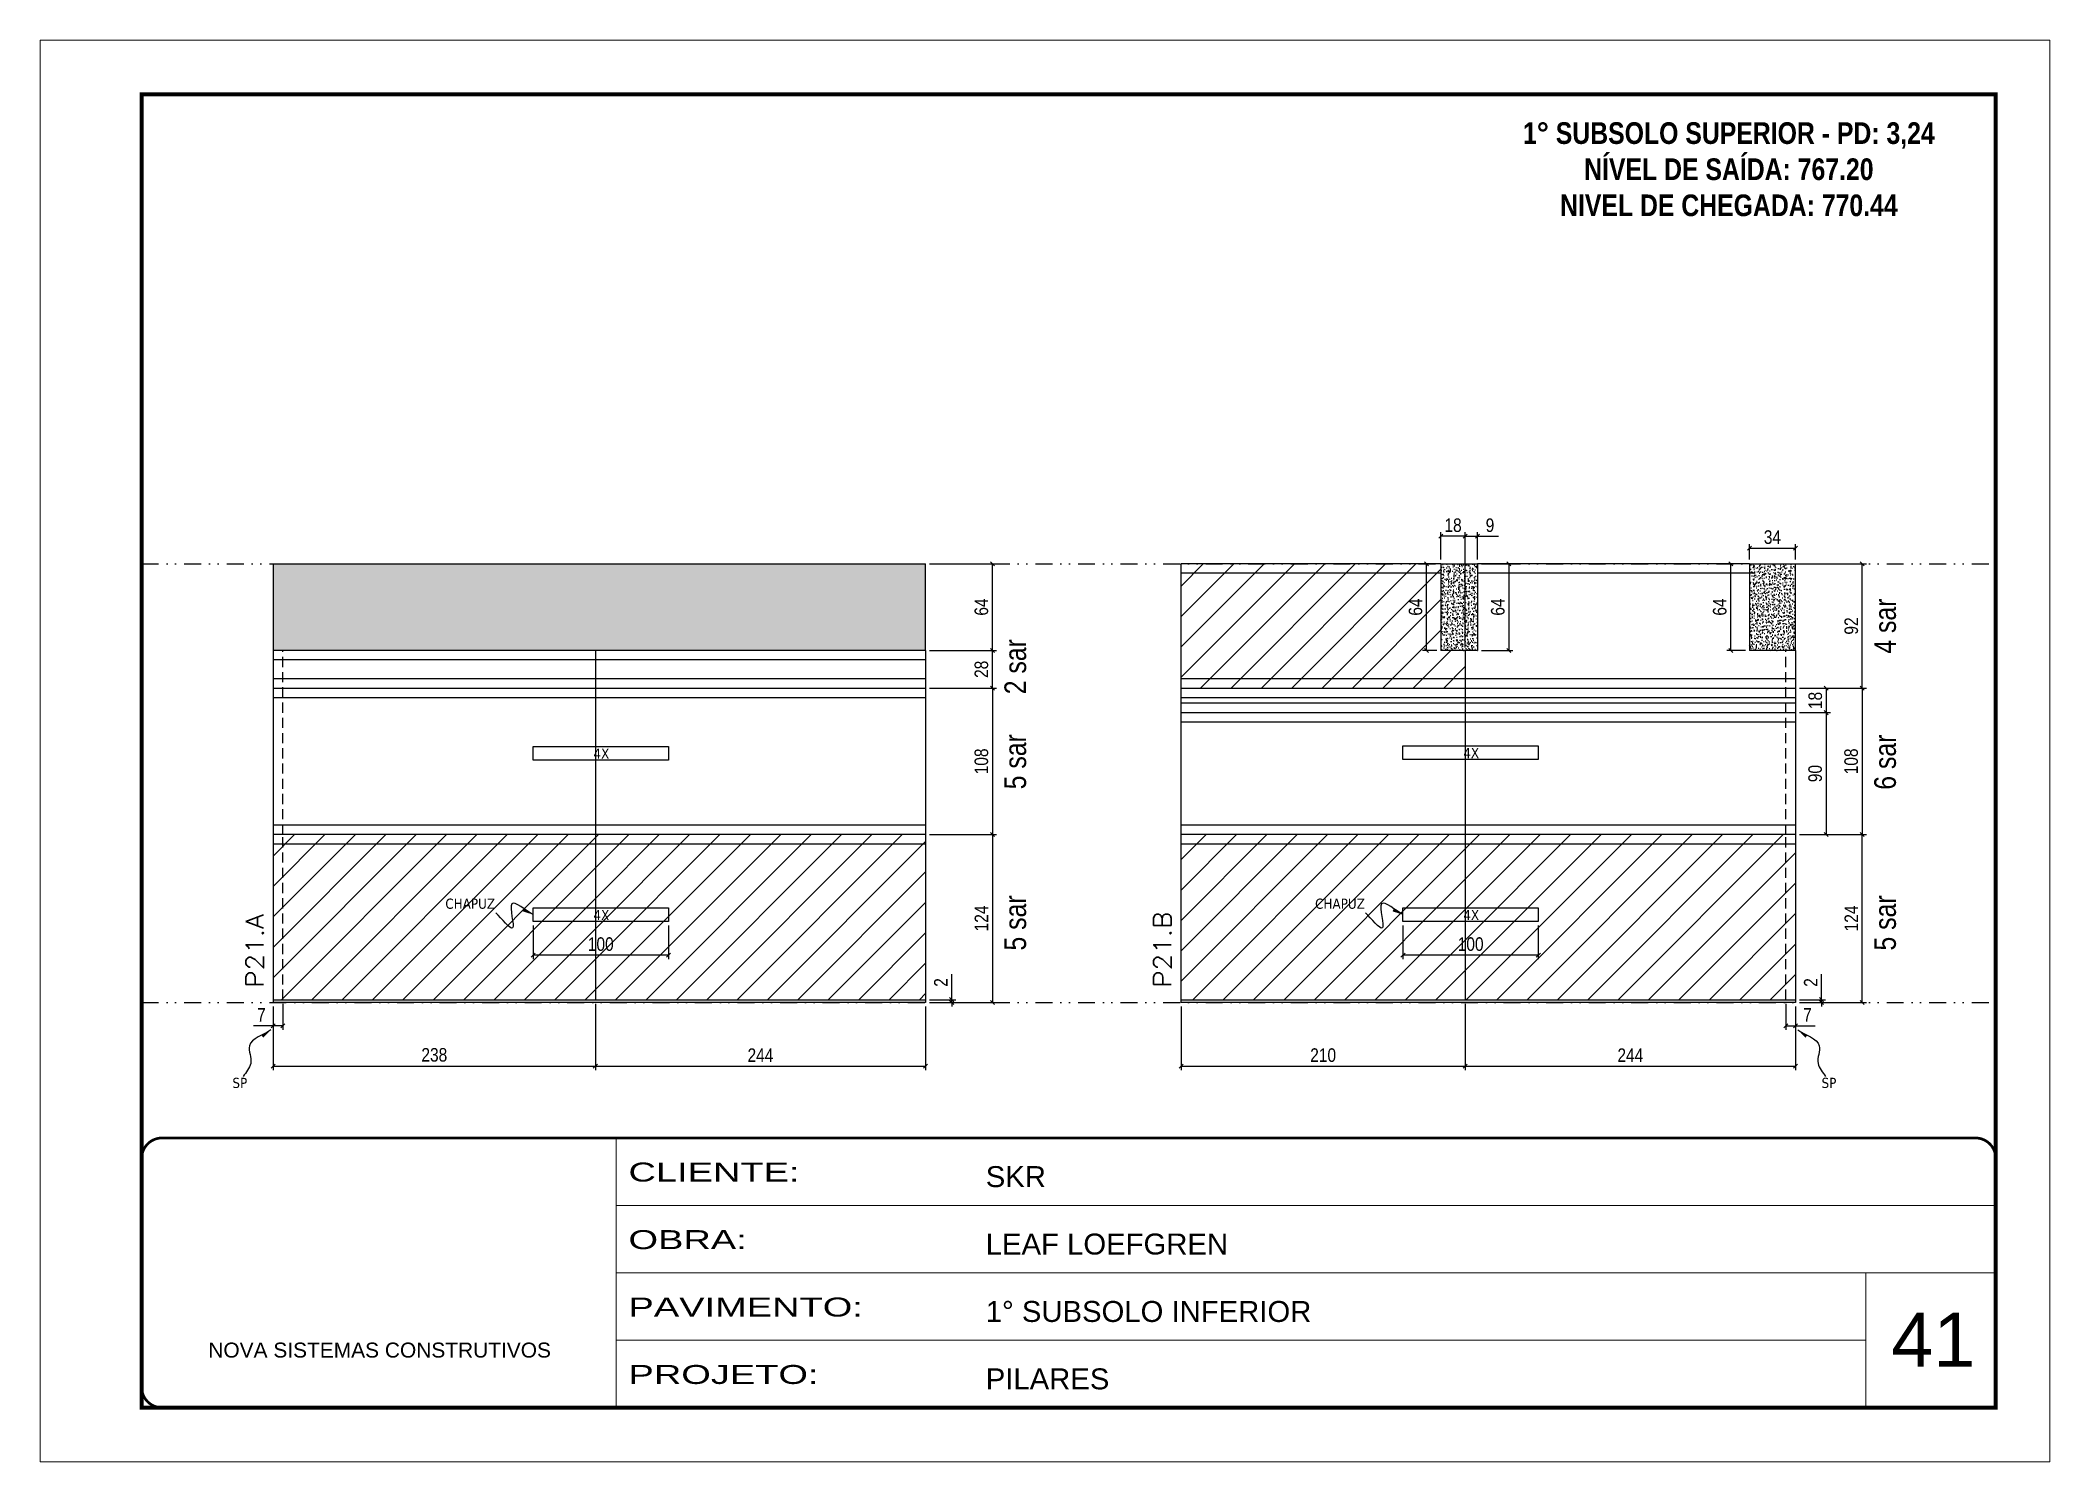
# Model space of a CAD drawing. Extents: x 14400 to 27878, y -21631 to 6985.
# Drawn here: x 14413 to 15898, y -5551 to -4501 of the extents above; entities that cross this region are included whole.
import ezdxf

# ---------------------------------------------------------------- set-up
doc = ezdxf.new("R2010")
doc.units = 0
for name, pattern in [('CONTINUO', [0]), ('DASHED', [0.75, 0.5, -0.25]), ('DIVIDE2', [0.625, 0.25, -0.125, 0, -0.125, 0, -0.125]), ('HIDDEN', [0.375, 0.25, -0.125])]:
    doc.linetypes.add(name, pattern=pattern)
for name, color, linetype, lineweight in [('CARIMBO', 255, 'Continuous', 9), ('Folhas', 255, 'Continuous', 9), ('Hachura', 251, 'Continuous', 9), ('SARRAFO DE PRESSAO', 251, 'DASHED', 9), ('Texto Seção', 7, 'Continuous', 15)]:
    doc.layers.add(name, color=color, linetype=linetype, lineweight=lineweight)
for name, color, linetype in [('COTA', 241, 'Continuous'), ('NOMENCLATURA', 7, 'Continuous'), ('Nível', 160, 'Continuous'), ('Painéis', 200, 'Continuous'), ('SARR_2.2x10', 60, 'Continuous'), ('SARR_2.2x7', 40, 'Continuous'), ('Sarrafo de Pressão', 42, 'HIDDEN'), ('texto', 7, 'Continuous')]:
    doc.layers.add(name, color=color, linetype=linetype)
doc.styles.add('ARIAL', font='arial.ttf')
doc.styles.add('ARIAL_NARROW', font='ARIALN.TTF', dxfattribs={"height": 0.2})
doc.styles.add('COTA TECNICA', font='techl___.ttf', dxfattribs={"height": 10})
doc.styles.add('COTA TECNICA-50', font='techl___.ttf', dxfattribs={"height": 10})
doc.styles.add('REGUA-120', font='ROMANS.shx', dxfattribs={"height": 15})
doc.styles.add('ROMANC', font='techb___.ttf', dxfattribs={"height": 2.5})
doc.styles.get("Standard").update_dxf_attribs({"font": 'arial.ttf'})
doc.styles.add('Tecnologia', font='')
doc.styles.get('Tecnologia').set_extended_font_data('Forgotten Futurist')
doc.dimstyles.new('COTA PAINEL-50', dxfattribs={"dimtxt": 10, "dimasz": 3, "dimexe": 3, "dimexo": 3, "dimgap": 3, "dimtad": 1, "dimdec": 1, "dimzin": 12, "dimdsep": 46, "dimtxsty": 'COTA TECNICA-50', "dimblk1": 'OBLIQUE', "dimblk2": 'OBLIQUE', "dimsah": 1, "dimcen": 0.9, "dimclrd": 4, "dimclre": 4, "dimclrt": 240, "dimadec": 1, "dimazin": 3, "dimtfac": 1, "dimtdec": 1, "dimtmove": 0, "dimatfit": 3, "dimfxl": 1, "dimtolj": 1, "dimtzin": 12, "dimarcsym": 0})
doc.dimstyles.new('PAINEL', dxfattribs={"dimtxt": 10, "dimasz": 3, "dimexe": 3, "dimexo": 3, "dimgap": 3, "dimtad": 1, "dimdec": 1, "dimzin": 12, "dimdsep": 46, "dimtxsty": 'COTA TECNICA', "dimblk1": 'OBLIQUE', "dimblk2": 'OBLIQUE', "dimsah": 1, "dimcen": 0.9, "dimclrd": 4, "dimclre": 4, "dimclrt": 240, "dimadec": 1, "dimazin": 3, "dimtfac": 1, "dimtdec": 1, "dimtmove": 0, "dimatfit": 3, "dimfxl": 1, "dimtolj": 1, "dimtzin": 12, "dimarcsym": 0})
doc.dimstyles.get("Standard").update_dxf_attribs({"dimtxt": 0.18, "dimasz": 0.18, "dimexe": 0.18, "dimexo": 0.0625, "dimgap": 0.09, "dimtad": 0, "dimtih": 1, "dimtoh": 1, "dimdec": 4, "dimzin": 0, "dimdsep": 46, "dimtxsty": 'Standard', "dimcen": 0.09, "dimadec": 0, "dimazin": 0, "dimtfac": 1, "dimtdec": 4, "dimtofl": 0, "dimtmove": 0, "dimatfit": 3, "dimfxl": 1, "dimtolj": 1, "dimtzin": 0, "dimarcsym": 0})

msp = doc.modelspace()

# ---------------------------------------------------------------- texts
at = {"layer": 'CARIMBO', "style": 'ARIAL'}
msp.add_text('41', height=40, dxfattribs=at).set_placement((15781.33, -5480.88))
at = {"layer": 'NOMENCLATURA', "style": 'ARIAL_NARROW'}
for s, p in [('4 sar', (15784.74, -4954.17)), ('2 sar', (15141.99, -4984.13)), ('5 sar', (15141.99, -5054.32)), ('6 sar', (15784.74, -5054.64)), ('5 sar', (15141.99, -5173.42)), ('5 sar', (15784.74, -5173.42))]:
    msp.add_text(s, height=16, rotation=90, dxfattribs=at).set_placement(p)
at = {"layer": 'NOMENCLATURA', "color": 2, "insert": (15661.31, -4534.96), "char_height": 16, "attachment_point": 2, "style": 'ROMANC'}
msp.add_mtext_dynamic_manual_height_columns('\\P1° SUBSOLO SUPERIOR - PD: 3,24\\PNÍVEL DE SAÍDA: 767.20\\PNIVEL DE CHEGADA: 770.44', width=432.3511, gutter_width=1, heights=[0], dxfattribs=at)
at = {"layer": 'texto', "color": 0, "char_height": 7.5, "attachment_point": 5}
for s, insert in [('{\\fTahoma|b0|i0|c0|p34;\\C4;4X}', (14828.14, -5027.99)), ('{\\fTahoma|b0|i0|c0|p34;\\C4;4X}', (15470.89, -5027.58)), ('{\\fTahoma|b0|i0|c0|p34;\\C4;CHAPUZ}', (14731.2, -5138.88)), ('{\\fTahoma|b0|i0|c0|p34;\\C4;CHAPUZ}', (15373.94, -5138.88)), ('{\\fTahoma|b0|i0|c0|p34;\\C4;4X}', (14828.14, -5147.19)), ('{\\fTahoma|b0|i0|c0|p34;\\C4;4X}', (15470.89, -5147.19)), ('{\\fTahoma|b0|i0|c0|p34;\\C4;SP}', (14560.97, -5271.23)), ('{\\fTahoma|b0|i0|c0|p34;\\C4;SP}', (15735.27, -5271.23))]:
    msp.add_mtext(s, dxfattribs=dict(at, insert=insert))
at = {"layer": 'Texto Seção', "style": 'REGUA-120', "width": 1.1}
for s, p in [('P21.A', (14578.5, -5200.98)), ('P21.B', (15249.24, -5200.98))]:
    msp.add_text(s, height=13, rotation=90, dxfattribs=at).set_placement(p)

# ---------------------------------------------------------------- blocks, each defined once
blk = doc.blocks.new('9999999999')
at = {"color": 30, "linetype": 'CONTINUO'}
for p, q in [((98564.6, 34230.2), (98564.6, 34429.4)), ((98564.6, 34379.6), (99584, 34379.6)), ((98564.6, 34329.8), (99488, 34329.8)), ((99584, 34329.8), (99488, 34329.8)), ((99488, 34329.8), (99488, 34230.2)), ((98564.6, 34280), (99488, 34280))]:
    blk.add_line(p, q, dxfattribs=at)
at = {"color": 30, "linetype": 'CONTINUO', "const_width": 2}
blk.add_lwpolyline([(99584, 34230.2), (99584, 34414.4, 0.414214), (99569, 34429.4), (98229, 34429.4, 0.414214), (98214, 34414.4), (98214, 34245.2, 0.414214), (98229, 34230.2), (99584, 34230.2)], format="xyb", dxfattribs=at)
at = {"layer": 'Folhas'}
blk.add_lwpolyline([(98139, 34190.2), (99624, 34190.2), (99624, 35240.2), (98139, 35240.2)], close=True, dxfattribs=at)
at = {"layer": 'Folhas', "color": 30, "const_width": 3}
blk.add_lwpolyline([(98214, 34230.2), (99584, 34230.2), (99584, 35200.2), (98214, 35200.2)], close=True, dxfattribs=at)
at = {"color": 7, "linetype": 'Continuous', "ltscale": 5, "style": 'ARIAL'}
for s, height, p in [('SKR', 15.48, (98837.7, 34393.1)), ('LEAF LOEFGREN', 15.483, (98837.7, 34343.3)), ('1° SUBSOLO INFERIOR', 15.483, (98837.7, 34293.5)), ('NOVA SISTEMAS CONSTRUTIVOS', 11.059, (98263.2, 34267.2)), ('PILARES', 15.48, (98837.7, 34243.7))]:
    blk.add_text(s, height=height, dxfattribs=at).set_placement(p)
at = {"layer": 'Folhas', "color": 7, "style": 'Tecnologia', "width": 1.5}
for s, p in [('CLIENTE:', (98573.7, 34397.2)), ('OBRA:', (98573.7, 34347.3)), ('PAVIMENTO:', (98573.7, 34297.5)), ('PROJETO:', (98573.7, 34247.7))]:
    blk.add_text(s, height=14, dxfattribs=at).set_placement(p)
blk = doc.blocks.new('_Oblique')
at = {"color": 0, "linetype": 'ByBlock', "lineweight": -2}
blk.add_line((-0.5, -0.5), (0.5, 0.5), dxfattribs=at)
blk = doc.blocks.new('*D1705')
at = {"layer": 'COTA', "color": 4, "lineweight": -2, "transparency": 16777216}
for p, q in [((14585.7, -5214.7), (14585.7, -5232)), ((14592.7, -5212.7), (14592.7, -5232)), ((14585.7, -5229), (14571, -5229)), ((14592.7, -5229), (14585.7, -5229))]:
    blk.add_line(p, q, dxfattribs=at)
at = {"layer": 'Defpoints', "color": 0, "transparency": 16777216}
for p in [(14585.7, -5211.7), (14592.7, -5209.7), (14585.7, -5229)]:
    blk.add_point(p, dxfattribs=at)
at = {"layer": 'COTA', "color": 4, "lineweight": -2, "transparency": 16777216, "xscale": 3, "yscale": 3, "zscale": 3, "rotation": 180}
blk.add_blockref('_Oblique', (14585.7, -5229), dxfattribs=at)
at = {"layer": 'COTA', "color": 4, "lineweight": -2, "transparency": 16777216, "xscale": 3, "yscale": 3, "zscale": 3}
blk.add_blockref('_Oblique', (14592.7, -5229), dxfattribs=at)
at = {"layer": 'COTA', "color": 240, "transparency": 16777216, "insert": (14576.9, -5220.9), "char_height": 10, "attachment_point": 5, "style": 'COTA TECNICA-50'}
blk.add_mtext('\\A1;7', dxfattribs=at)
blk = doc.blocks.new('*D1706')
at = {"layer": 'COTA', "color": 4, "lineweight": -2, "transparency": 16777216}
for p, q in [((15087, -5209.7), (15087, -5190.9)), ((15070.7, -5209.7), (15090, -5209.7)), ((15070.7, -5211.7), (15090, -5211.7)), ((15087, -5211.7), (15087, -5209.7)), ((15087, -5211.7), (15087, -5214.7))]:
    blk.add_line(p, q, dxfattribs=at)
at = {"layer": 'Defpoints', "color": 0, "transparency": 16777216}
for p in [(15067.7, -5209.7), (15067.7, -5211.7), (15087, -5211.7)]:
    blk.add_point(p, dxfattribs=at)
at = {"layer": 'COTA', "color": 4, "lineweight": -2, "transparency": 16777216, "xscale": 3, "yscale": 3, "zscale": 3}
for p, rotation in [((15087, -5209.7), 270), ((15087, -5211.7), 90)]:
    blk.add_blockref('_Oblique', p, dxfattribs=dict(at, rotation=rotation))
at = {"layer": 'COTA', "color": 240, "transparency": 16777216, "insert": (15079, -5197), "char_height": 10, "attachment_point": 5, "rotation": 90, "style": 'COTA TECNICA-50'}
blk.add_mtext('\\A1;2', dxfattribs=at)
blk = doc.blocks.new('*D1722')
at = {"layer": 'COTA', "color": 4, "linetype": 'ByBlock', "lineweight": -2, "transparency": 16777216}
for p, q in [((14777.7, -5154.9), (14777.7, -5179.8)), ((14877.7, -5154.9), (14877.7, -5179.8)), ((14877.7, -5176.8), (14777.7, -5176.8))]:
    blk.add_line(p, q, dxfattribs=at)
at = {"layer": 'Defpoints', "color": 0, "linetype": 'ByBlock', "transparency": 16777216}
for p in [(14777.7, -5151.9), (14877.7, -5151.9), (14777.7, -5176.8)]:
    blk.add_point(p, dxfattribs=at)
at = {"layer": 'COTA', "color": 4, "linetype": 'ByBlock', "lineweight": -2, "transparency": 16777216, "xscale": 3, "yscale": 3, "zscale": 3, "rotation": 180}
blk.add_blockref('_Oblique', (14777.7, -5176.8), dxfattribs=at)
at = {"layer": 'COTA', "color": 4, "linetype": 'ByBlock', "lineweight": -2, "transparency": 16777216, "xscale": 3, "yscale": 3, "zscale": 3}
blk.add_blockref('_Oblique', (14877.7, -5176.8), dxfattribs=at)
at = {"layer": 'COTA', "color": 240, "linetype": 'ByBlock', "transparency": 16777216, "insert": (14827.7, -5168.7), "char_height": 10, "attachment_point": 5, "style": 'COTA TECNICA'}
blk.add_mtext('\\A1;100', dxfattribs=at)
blk = doc.blocks.new('*D1723')
at = {"layer": 'COTA', "color": 4, "lineweight": -2, "transparency": 16777216}
for p, q in [((14585.7, -5214.7), (14585.7, -5261.8)), ((14823.7, -5212.7), (14823.7, -5261.8)), ((14585.7, -5258.8), (14823.7, -5258.8))]:
    blk.add_line(p, q, dxfattribs=at)
at = {"layer": 'Defpoints', "color": 0, "transparency": 16777216}
for p in [(14585.7, -5211.7), (14823.7, -5209.7), (14823.7, -5258.8)]:
    blk.add_point(p, dxfattribs=at)
at = {"layer": 'COTA', "color": 4, "lineweight": -2, "transparency": 16777216, "xscale": 3, "yscale": 3, "zscale": 3, "rotation": 180}
blk.add_blockref('_Oblique', (14585.7, -5258.8), dxfattribs=at)
at = {"layer": 'COTA', "color": 4, "lineweight": -2, "transparency": 16777216, "xscale": 3, "yscale": 3, "zscale": 3}
blk.add_blockref('_Oblique', (14823.7, -5258.8), dxfattribs=at)
at = {"layer": 'COTA', "color": 240, "transparency": 16777216, "insert": (14704.7, -5250.5), "char_height": 10, "attachment_point": 5, "style": 'COTA TECNICA'}
blk.add_mtext('\\A1;238', dxfattribs=at)
blk = doc.blocks.new('*D1724')
at = {"layer": 'COTA', "color": 4, "lineweight": -2, "transparency": 16777216}
for p, q in [((14823.7, -5212.7), (14823.7, -5261.8)), ((15067.7, -5214.7), (15067.7, -5261.8)), ((14823.7, -5258.8), (15067.7, -5258.8))]:
    blk.add_line(p, q, dxfattribs=at)
at = {"layer": 'Defpoints', "color": 0, "transparency": 16777216}
for p in [(14823.7, -5209.7), (15067.7, -5211.7), (15067.7, -5258.8)]:
    blk.add_point(p, dxfattribs=at)
at = {"layer": 'COTA', "color": 4, "lineweight": -2, "transparency": 16777216, "xscale": 3, "yscale": 3, "zscale": 3, "rotation": 180}
blk.add_blockref('_Oblique', (14823.7, -5258.8), dxfattribs=at)
at = {"layer": 'COTA', "color": 4, "lineweight": -2, "transparency": 16777216, "xscale": 3, "yscale": 3, "zscale": 3}
blk.add_blockref('_Oblique', (15067.7, -5258.8), dxfattribs=at)
at = {"layer": 'COTA', "color": 240, "transparency": 16777216, "insert": (14945.7, -5250.7), "char_height": 10, "attachment_point": 5, "style": 'COTA TECNICA'}
blk.add_mtext('\\A1;244', dxfattribs=at)
blk = doc.blocks.new('*D1707')
at = {"layer": 'COTA', "color": 4, "lineweight": -2, "transparency": 16777216}
for p, q in [((15703.5, -5212.7), (15703.5, -5232)), ((15710.5, -5214.7), (15710.5, -5232)), ((15703.5, -5229), (15710.5, -5229)), ((15710.5, -5229), (15725.2, -5229))]:
    blk.add_line(p, q, dxfattribs=at)
at = {"layer": 'Defpoints', "color": 0, "transparency": 16777216}
for p in [(15703.5, -5209.7), (15710.5, -5211.7), (15710.5, -5229)]:
    blk.add_point(p, dxfattribs=at)
at = {"layer": 'COTA', "color": 4, "lineweight": -2, "transparency": 16777216, "xscale": 3, "yscale": 3, "zscale": 3, "rotation": 180}
blk.add_blockref('_Oblique', (15703.5, -5229), dxfattribs=at)
at = {"layer": 'COTA', "color": 4, "lineweight": -2, "transparency": 16777216, "xscale": 3, "yscale": 3, "zscale": 3}
blk.add_blockref('_Oblique', (15710.5, -5229), dxfattribs=at)
at = {"layer": 'COTA', "color": 240, "transparency": 16777216, "insert": (15719.4, -5220.9), "char_height": 10, "attachment_point": 5, "style": 'COTA TECNICA-50'}
blk.add_mtext('\\A1;7', dxfattribs=at)
blk = doc.blocks.new('*D1708')
at = {"layer": 'COTA', "color": 4, "lineweight": -2, "transparency": 16777216}
for p, q in [((15729.8, -5209.7), (15729.8, -5190.9)), ((15713.5, -5209.7), (15732.8, -5209.7)), ((15713.5, -5211.7), (15732.8, -5211.7)), ((15729.8, -5211.7), (15729.8, -5209.7)), ((15729.8, -5211.7), (15729.8, -5214.7))]:
    blk.add_line(p, q, dxfattribs=at)
at = {"layer": 'Defpoints', "color": 0, "transparency": 16777216}
for p in [(15710.5, -5209.7), (15710.5, -5211.7), (15729.8, -5211.7)]:
    blk.add_point(p, dxfattribs=at)
at = {"layer": 'COTA', "color": 4, "lineweight": -2, "transparency": 16777216, "xscale": 3, "yscale": 3, "zscale": 3}
for p, rotation in [((15729.8, -5209.7), 270), ((15729.8, -5211.7), 90)]:
    blk.add_blockref('_Oblique', p, dxfattribs=dict(at, rotation=rotation))
at = {"layer": 'COTA', "color": 240, "transparency": 16777216, "insert": (15721.8, -5197), "char_height": 10, "attachment_point": 5, "rotation": 90, "style": 'COTA TECNICA-50'}
blk.add_mtext('\\A1;2', dxfattribs=at)
blk = doc.blocks.new('*D1725')
at = {"layer": 'COTA', "color": 4, "linetype": 'ByBlock', "lineweight": -2, "transparency": 16777216}
for p, q in [((15420.5, -5154.9), (15420.5, -5179.8)), ((15520.5, -5154.9), (15520.5, -5179.8)), ((15520.5, -5176.8), (15420.5, -5176.8))]:
    blk.add_line(p, q, dxfattribs=at)
at = {"layer": 'Defpoints', "color": 0, "linetype": 'ByBlock', "transparency": 16777216}
for p in [(15420.5, -5151.9), (15520.5, -5151.9), (15420.5, -5176.8)]:
    blk.add_point(p, dxfattribs=at)
at = {"layer": 'COTA', "color": 4, "linetype": 'ByBlock', "lineweight": -2, "transparency": 16777216, "xscale": 3, "yscale": 3, "zscale": 3, "rotation": 180}
blk.add_blockref('_Oblique', (15420.5, -5176.8), dxfattribs=at)
at = {"layer": 'COTA', "color": 4, "linetype": 'ByBlock', "lineweight": -2, "transparency": 16777216, "xscale": 3, "yscale": 3, "zscale": 3}
blk.add_blockref('_Oblique', (15520.5, -5176.8), dxfattribs=at)
at = {"layer": 'COTA', "color": 240, "linetype": 'ByBlock', "transparency": 16777216, "insert": (15470.5, -5168.7), "char_height": 10, "attachment_point": 5, "style": 'COTA TECNICA'}
blk.add_mtext('\\A1;100', dxfattribs=at)
blk = doc.blocks.new('*D1726')
at = {"layer": 'COTA', "color": 4, "lineweight": -2, "transparency": 16777216}
for p, q in [((15256.5, -5214.7), (15256.5, -5261.8)), ((15466.5, -5212.7), (15466.5, -5261.8)), ((15256.5, -5258.8), (15466.5, -5258.8))]:
    blk.add_line(p, q, dxfattribs=at)
at = {"layer": 'Defpoints', "color": 0, "transparency": 16777216}
for p in [(15256.5, -5211.7), (15466.5, -5209.7), (15466.5, -5258.8)]:
    blk.add_point(p, dxfattribs=at)
at = {"layer": 'COTA', "color": 4, "lineweight": -2, "transparency": 16777216, "xscale": 3, "yscale": 3, "zscale": 3, "rotation": 180}
blk.add_blockref('_Oblique', (15256.5, -5258.8), dxfattribs=at)
at = {"layer": 'COTA', "color": 4, "lineweight": -2, "transparency": 16777216, "xscale": 3, "yscale": 3, "zscale": 3}
blk.add_blockref('_Oblique', (15466.5, -5258.8), dxfattribs=at)
at = {"layer": 'COTA', "color": 240, "transparency": 16777216, "insert": (15361.5, -5250.7), "char_height": 10, "attachment_point": 5, "style": 'COTA TECNICA'}
blk.add_mtext('\\A1;210', dxfattribs=at)
blk = doc.blocks.new('*D1727')
at = {"layer": 'COTA', "color": 4, "lineweight": -2, "transparency": 16777216}
for p, q in [((15466.5, -5212.7), (15466.5, -5261.8)), ((15710.5, -5214.7), (15710.5, -5261.8)), ((15466.5, -5258.8), (15710.5, -5258.8))]:
    blk.add_line(p, q, dxfattribs=at)
at = {"layer": 'Defpoints', "color": 0, "transparency": 16777216}
for p in [(15466.5, -5209.7), (15710.5, -5211.7), (15710.5, -5258.8)]:
    blk.add_point(p, dxfattribs=at)
at = {"layer": 'COTA', "color": 4, "lineweight": -2, "transparency": 16777216, "xscale": 3, "yscale": 3, "zscale": 3, "rotation": 180}
blk.add_blockref('_Oblique', (15466.5, -5258.8), dxfattribs=at)
at = {"layer": 'COTA', "color": 4, "lineweight": -2, "transparency": 16777216, "xscale": 3, "yscale": 3, "zscale": 3}
blk.add_blockref('_Oblique', (15710.5, -5258.8), dxfattribs=at)
at = {"layer": 'COTA', "color": 240, "transparency": 16777216, "insert": (15588.5, -5250.7), "char_height": 10, "attachment_point": 5, "style": 'COTA TECNICA'}
blk.add_mtext('\\A1;244', dxfattribs=at)
blk = doc.blocks.new('*D1738')
at = {"layer": 'COTA', "color": 4, "lineweight": -2, "transparency": 16777216}
for p, q in [((15713.5, -5087.7), (15762.9, -5087.7)), ((15759.9, -5211.7), (15759.9, -5087.7)), ((15713.5, -5211.7), (15762.9, -5211.7))]:
    blk.add_line(p, q, dxfattribs=at)
at = {"layer": 'Defpoints', "color": 0, "transparency": 16777216}
for p in [(15710.5, -5087.7), (15759.9, -5087.7), (15710.5, -5211.7)]:
    blk.add_point(p, dxfattribs=at)
at = {"layer": 'COTA', "color": 4, "lineweight": -2, "transparency": 16777216, "xscale": 3, "yscale": 3, "zscale": 3}
for p, rotation in [((15759.9, -5087.7), 90), ((15759.9, -5211.7), 270)]:
    blk.add_blockref('_Oblique', p, dxfattribs=dict(at, rotation=rotation))
at = {"layer": 'COTA', "color": 240, "transparency": 16777216, "insert": (15751.8, -5149.7), "char_height": 10, "attachment_point": 5, "rotation": 90, "style": 'COTA TECNICA'}
blk.add_mtext('\\A1;124', dxfattribs=at)
blk = doc.blocks.new('*D1739')
at = {"layer": 'COTA', "color": 4, "lineweight": -2, "transparency": 16777216}
for p, q in [((15679.5, -4887.7), (15762.9, -4887.7)), ((15759.9, -4979.7), (15759.9, -4887.7)), ((15713.5, -4979.7), (15762.9, -4979.7))]:
    blk.add_line(p, q, dxfattribs=at)
at = {"layer": 'Defpoints', "color": 0, "transparency": 16777216}
for p in [(15676.5, -4887.7), (15759.9, -4887.7), (15710.5, -4979.7)]:
    blk.add_point(p, dxfattribs=at)
at = {"layer": 'COTA', "color": 4, "lineweight": -2, "transparency": 16777216, "xscale": 3, "yscale": 3, "zscale": 3}
for p, rotation in [((15759.9, -4887.7), 90), ((15759.9, -4979.7), 270)]:
    blk.add_blockref('_Oblique', p, dxfattribs=dict(at, rotation=rotation))
at = {"layer": 'COTA', "color": 240, "transparency": 16777216, "insert": (15751.8, -4933.7), "char_height": 10, "attachment_point": 5, "rotation": 90, "style": 'COTA TECNICA'}
blk.add_mtext('\\A1;92', dxfattribs=at)
blk = doc.blocks.new('*D1740')
at = {"layer": 'COTA', "color": 4, "lineweight": -2, "transparency": 16777216}
for p, q in [((15676.5, -4884.7), (15676.5, -4873.3)), ((15676.5, -4876.3), (15710.5, -4876.3)), ((15710.5, -4884.7), (15710.5, -4873.3))]:
    blk.add_line(p, q, dxfattribs=at)
at = {"layer": 'Defpoints', "color": 0, "transparency": 16777216}
for p in [(15710.5, -4876.3), (15676.5, -4887.7), (15710.5, -4887.7)]:
    blk.add_point(p, dxfattribs=at)
at = {"layer": 'COTA', "color": 4, "lineweight": -2, "transparency": 16777216, "xscale": 3, "yscale": 3, "zscale": 3, "rotation": 180}
blk.add_blockref('_Oblique', (15676.5, -4876.3), dxfattribs=at)
at = {"layer": 'COTA', "color": 4, "lineweight": -2, "transparency": 16777216, "xscale": 3, "yscale": 3, "zscale": 3}
blk.add_blockref('_Oblique', (15710.5, -4876.3), dxfattribs=at)
at = {"layer": 'COTA', "color": 240, "transparency": 16777216, "insert": (15693.5, -4868.1), "char_height": 10, "attachment_point": 5, "style": 'COTA TECNICA'}
blk.add_mtext('\\A1;34', dxfattribs=at)
blk = doc.blocks.new('*D1741')
at = {"layer": 'COTA', "color": 4, "lineweight": -2, "transparency": 16777216}
for p, q in [((15673.5, -4887.7), (15659.7, -4887.7)), ((15662.7, -4951.7), (15662.7, -4887.7)), ((15673.5, -4951.7), (15659.7, -4951.7))]:
    blk.add_line(p, q, dxfattribs=at)
at = {"layer": 'Defpoints', "color": 0, "transparency": 16777216}
for p in [(15662.7, -4887.7), (15676.5, -4887.7), (15676.5, -4951.7)]:
    blk.add_point(p, dxfattribs=at)
at = {"layer": 'COTA', "color": 4, "lineweight": -2, "transparency": 16777216, "xscale": 3, "yscale": 3, "zscale": 3}
for p, rotation in [((15662.7, -4887.7), 90), ((15662.7, -4951.7), 270)]:
    blk.add_blockref('_Oblique', p, dxfattribs=dict(at, rotation=rotation))
at = {"layer": 'COTA', "color": 240, "transparency": 16777216, "insert": (15654.6, -4919.7), "char_height": 10, "attachment_point": 5, "rotation": 90, "style": 'COTA TECNICA'}
blk.add_mtext('\\A1;64', dxfattribs=at)
blk = doc.blocks.new('*D1742')
at = {"layer": 'COTA', "color": 4, "lineweight": -2, "transparency": 16777216}
for p, q in [((15445.5, -4887.7), (15434.9, -4887.7)), ((15437.9, -4951.7), (15437.9, -4887.7)), ((15445.5, -4951.7), (15434.9, -4951.7))]:
    blk.add_line(p, q, dxfattribs=at)
at = {"layer": 'Defpoints', "color": 0, "transparency": 16777216}
for p in [(15437.9, -4887.7), (15448.5, -4887.7), (15448.5, -4951.7)]:
    blk.add_point(p, dxfattribs=at)
at = {"layer": 'COTA', "color": 4, "lineweight": -2, "transparency": 16777216, "xscale": 3, "yscale": 3, "zscale": 3}
for p, rotation in [((15437.9, -4887.7), 90), ((15437.9, -4951.7), 270)]:
    blk.add_blockref('_Oblique', p, dxfattribs=dict(at, rotation=rotation))
at = {"layer": 'COTA', "color": 240, "transparency": 16777216, "insert": (15429.8, -4919.7), "char_height": 10, "attachment_point": 5, "rotation": 90, "style": 'COTA TECNICA'}
blk.add_mtext('\\A1;64', dxfattribs=at)
blk = doc.blocks.new('*D1743')
at = {"layer": 'COTA', "color": 4, "lineweight": -2, "transparency": 16777216}
for p, q in [((15448.5, -4884.7), (15448.5, -4864.4)), ((15466.5, -4867.4), (15448.5, -4867.4)), ((15466.5, -4948.7), (15466.5, -4864.4))]:
    blk.add_line(p, q, dxfattribs=at)
at = {"layer": 'Defpoints', "color": 0, "transparency": 16777216}
for p in [(15448.5, -4867.4), (15448.5, -4887.7), (15466.5, -4951.7)]:
    blk.add_point(p, dxfattribs=at)
at = {"layer": 'COTA', "color": 4, "lineweight": -2, "transparency": 16777216, "xscale": 3, "yscale": 3, "zscale": 3, "rotation": 180}
blk.add_blockref('_Oblique', (15448.5, -4867.4), dxfattribs=at)
at = {"layer": 'COTA', "color": 4, "lineweight": -2, "transparency": 16777216, "xscale": 3, "yscale": 3, "zscale": 3}
blk.add_blockref('_Oblique', (15466.5, -4867.4), dxfattribs=at)
at = {"layer": 'COTA', "color": 240, "transparency": 16777216, "insert": (15457.5, -4859.3), "char_height": 10, "attachment_point": 5, "style": 'COTA TECNICA'}
blk.add_mtext('\\A1;18', dxfattribs=at)
blk = doc.blocks.new('*D1744')
at = {"layer": 'COTA', "color": 4, "lineweight": -2, "transparency": 16777216}
for p, q in [((15466.5, -4948.7), (15466.5, -4864.4)), ((15466.5, -4867.4), (15475.5, -4867.4)), ((15475.5, -4884.7), (15475.5, -4864.4)), ((15475.5, -4867.4), (15491.2, -4867.4))]:
    blk.add_line(p, q, dxfattribs=at)
at = {"layer": 'Defpoints', "color": 0, "transparency": 16777216}
for p in [(15475.5, -4867.4), (15475.5, -4887.7), (15466.5, -4951.7)]:
    blk.add_point(p, dxfattribs=at)
at = {"layer": 'COTA', "color": 4, "lineweight": -2, "transparency": 16777216, "xscale": 3, "yscale": 3, "zscale": 3, "rotation": 180}
blk.add_blockref('_Oblique', (15466.5, -4867.4), dxfattribs=at)
at = {"layer": 'COTA', "color": 4, "lineweight": -2, "transparency": 16777216, "xscale": 3, "yscale": 3, "zscale": 3}
blk.add_blockref('_Oblique', (15475.5, -4867.4), dxfattribs=at)
at = {"layer": 'COTA', "color": 240, "transparency": 16777216, "insert": (15484.8, -4859.3), "char_height": 10, "attachment_point": 5, "style": 'COTA TECNICA'}
blk.add_mtext('\\A1;9', dxfattribs=at)
blk = doc.blocks.new('*D1745')
at = {"layer": 'COTA', "color": 4, "lineweight": -2, "transparency": 16777216}
for p, q in [((15478.5, -4887.7), (15501.7, -4887.7)), ((15498.7, -4887.7), (15498.7, -4951.7)), ((15478.5, -4951.7), (15501.7, -4951.7))]:
    blk.add_line(p, q, dxfattribs=at)
at = {"layer": 'Defpoints', "color": 0, "transparency": 16777216}
for p in [(15475.5, -4887.7), (15475.5, -4951.7), (15498.7, -4951.7)]:
    blk.add_point(p, dxfattribs=at)
at = {"layer": 'COTA', "color": 4, "lineweight": -2, "transparency": 16777216, "xscale": 3, "yscale": 3, "zscale": 3}
for p, rotation in [((15498.7, -4887.7), 90), ((15498.7, -4951.7), 270)]:
    blk.add_blockref('_Oblique', p, dxfattribs=dict(at, rotation=rotation))
at = {"layer": 'COTA', "color": 240, "transparency": 16777216, "insert": (15490.6, -4919.7), "char_height": 10, "attachment_point": 5, "rotation": 90, "style": 'COTA TECNICA'}
blk.add_mtext('\\A1;64', dxfattribs=at)
blk = doc.blocks.new('*D1837')
at = {"layer": 'COTA', "color": 4, "lineweight": -2, "transparency": 16777216}
for p, q in [((15070.7, -4951.7), (15120.1, -4951.7)), ((15117.1, -4979.7), (15117.1, -4951.7)), ((15070.7, -4979.7), (15120.1, -4979.7))]:
    blk.add_line(p, q, dxfattribs=at)
at = {"layer": 'Defpoints', "color": 0, "transparency": 16777216}
for p in [(15067.7, -4951.7), (15117.1, -4951.7), (15067.7, -4979.7)]:
    blk.add_point(p, dxfattribs=at)
at = {"layer": 'COTA', "color": 4, "lineweight": -2, "transparency": 16777216, "xscale": 3, "yscale": 3, "zscale": 3}
for p, rotation in [((15117.1, -4951.7), 90), ((15117.1, -4979.7), 270)]:
    blk.add_blockref('_Oblique', p, dxfattribs=dict(at, rotation=rotation))
at = {"layer": 'COTA', "color": 240, "transparency": 16777216, "insert": (15109, -4965.7), "char_height": 10, "attachment_point": 5, "rotation": 90, "style": 'COTA TECNICA'}
blk.add_mtext('\\A1;28', dxfattribs=at)
blk = doc.blocks.new('*D1838')
at = {"layer": 'COTA', "color": 4, "lineweight": -2, "transparency": 16777216}
for p, q in [((15070.7, -4979.7), (15120.1, -4979.7)), ((15117.1, -4979.7), (15117.1, -5087.7)), ((15070.7, -5087.7), (15120.1, -5087.7))]:
    blk.add_line(p, q, dxfattribs=at)
at = {"layer": 'Defpoints', "color": 0, "transparency": 16777216}
for p in [(15067.7, -4979.7), (15067.7, -5087.7), (15117.1, -5087.7)]:
    blk.add_point(p, dxfattribs=at)
at = {"layer": 'COTA', "color": 4, "lineweight": -2, "transparency": 16777216, "xscale": 3, "yscale": 3, "zscale": 3}
for p, rotation in [((15117.1, -4979.7), 90), ((15117.1, -5087.7), 270)]:
    blk.add_blockref('_Oblique', p, dxfattribs=dict(at, rotation=rotation))
at = {"layer": 'COTA', "color": 240, "transparency": 16777216, "insert": (15109, -5033.7), "char_height": 10, "attachment_point": 5, "rotation": 90, "style": 'COTA TECNICA'}
blk.add_mtext('\\A1;108', dxfattribs=at)
blk = doc.blocks.new('*D1839')
at = {"layer": 'COTA', "color": 4, "lineweight": -2, "transparency": 16777216}
for p, q in [((15070.7, -4887.7), (15120.1, -4887.7)), ((15117.1, -4951.7), (15117.1, -4887.7)), ((15070.7, -4951.7), (15120.1, -4951.7))]:
    blk.add_line(p, q, dxfattribs=at)
at = {"layer": 'Defpoints', "color": 0, "transparency": 16777216}
for p in [(15067.7, -4887.7), (15117.1, -4887.7), (15067.7, -4951.7)]:
    blk.add_point(p, dxfattribs=at)
at = {"layer": 'COTA', "color": 4, "lineweight": -2, "transparency": 16777216, "xscale": 3, "yscale": 3, "zscale": 3}
for p, rotation in [((15117.1, -4887.7), 90), ((15117.1, -4951.7), 270)]:
    blk.add_blockref('_Oblique', p, dxfattribs=dict(at, rotation=rotation))
at = {"layer": 'COTA', "color": 240, "transparency": 16777216, "insert": (15109, -4919.7), "char_height": 10, "attachment_point": 5, "rotation": 90, "style": 'COTA TECNICA'}
blk.add_mtext('\\A1;64', dxfattribs=at)
blk = doc.blocks.new('*D1840')
at = {"layer": 'COTA', "color": 4, "lineweight": -2, "transparency": 16777216}
for p, q in [((15713.5, -4979.7), (15762.9, -4979.7)), ((15759.9, -4979.7), (15759.9, -5087.7)), ((15713.5, -5087.7), (15762.9, -5087.7))]:
    blk.add_line(p, q, dxfattribs=at)
at = {"layer": 'Defpoints', "color": 0, "transparency": 16777216}
for p in [(15710.5, -4979.7), (15710.5, -5087.7), (15759.9, -5087.7)]:
    blk.add_point(p, dxfattribs=at)
at = {"layer": 'COTA', "color": 4, "lineweight": -2, "transparency": 16777216, "xscale": 3, "yscale": 3, "zscale": 3}
for p, rotation in [((15759.9, -4979.7), 90), ((15759.9, -5087.7), 270)]:
    blk.add_blockref('_Oblique', p, dxfattribs=dict(at, rotation=rotation))
at = {"layer": 'COTA', "color": 240, "transparency": 16777216, "insert": (15751.7, -5033.7), "char_height": 10, "attachment_point": 5, "rotation": 90, "style": 'COTA TECNICA'}
blk.add_mtext('\\A1;108', dxfattribs=at)
blk = doc.blocks.new('*D1841')
at = {"layer": 'COTA', "color": 4, "lineweight": -2, "transparency": 16777216}
for p, q in [((15070.7, -5087.7), (15120.1, -5087.7)), ((15117.1, -5087.7), (15117.1, -5211.7)), ((15070.7, -5211.7), (15120.1, -5211.7))]:
    blk.add_line(p, q, dxfattribs=at)
at = {"layer": 'Defpoints', "color": 0, "transparency": 16777216}
for p in [(15067.7, -5087.7), (15067.7, -5211.7), (15117.1, -5211.7)]:
    blk.add_point(p, dxfattribs=at)
at = {"layer": 'COTA', "color": 4, "lineweight": -2, "transparency": 16777216, "xscale": 3, "yscale": 3, "zscale": 3}
for p, rotation in [((15117.1, -5087.7), 90), ((15117.1, -5211.7), 270)]:
    blk.add_blockref('_Oblique', p, dxfattribs=dict(at, rotation=rotation))
at = {"layer": 'COTA', "color": 240, "transparency": 16777216, "insert": (15109, -5149.7), "char_height": 10, "attachment_point": 5, "rotation": 90, "style": 'COTA TECNICA'}
blk.add_mtext('\\A1;124', dxfattribs=at)
blk = doc.blocks.new('*D1842')
at = {"layer": 'COTA', "color": 4, "lineweight": -2, "transparency": 16777216}
for p, q in [((15713.5, -4979.7), (15736.3, -4979.7)), ((15733.3, -4979.7), (15733.3, -4997.7)), ((15713.5, -4997.7), (15736.3, -4997.7))]:
    blk.add_line(p, q, dxfattribs=at)
at = {"layer": 'Defpoints', "color": 0, "transparency": 16777216}
for p in [(15710.5, -4979.7), (15710.5, -4997.7), (15733.3, -4997.7)]:
    blk.add_point(p, dxfattribs=at)
at = {"layer": 'COTA', "color": 4, "lineweight": -2, "transparency": 16777216, "xscale": 3, "yscale": 3, "zscale": 3}
for p, rotation in [((15733.3, -4979.7), 90), ((15733.3, -4997.7), 270)]:
    blk.add_blockref('_Oblique', p, dxfattribs=dict(at, rotation=rotation))
at = {"layer": 'COTA', "color": 240, "transparency": 16777216, "insert": (15725.2, -4988.7), "char_height": 10, "attachment_point": 5, "rotation": 90, "style": 'COTA TECNICA'}
blk.add_mtext('\\A1;18', dxfattribs=at)
blk = doc.blocks.new('*D1843')
at = {"layer": 'COTA', "color": 4, "lineweight": -2, "transparency": 16777216}
for p, q in [((15713.5, -4997.7), (15736.3, -4997.7)), ((15733.3, -4997.7), (15733.3, -5087.7)), ((15713.5, -5087.7), (15736.3, -5087.7))]:
    blk.add_line(p, q, dxfattribs=at)
at = {"layer": 'Defpoints', "color": 0, "transparency": 16777216}
for p in [(15710.5, -4997.7), (15710.5, -5087.7), (15733.3, -5087.7)]:
    blk.add_point(p, dxfattribs=at)
at = {"layer": 'COTA', "color": 4, "lineweight": -2, "transparency": 16777216, "xscale": 3, "yscale": 3, "zscale": 3}
for p, rotation in [((15733.3, -4997.7), 90), ((15733.3, -5087.7), 270)]:
    blk.add_blockref('_Oblique', p, dxfattribs=dict(at, rotation=rotation))
at = {"layer": 'COTA', "color": 240, "transparency": 16777216, "insert": (15725.1, -5042.7), "char_height": 10, "attachment_point": 5, "rotation": 90, "style": 'COTA TECNICA'}
blk.add_mtext('\\A1;90', dxfattribs=at)

# ---------------------------------------------------------------- dimensions: what is measured, and where the dimension line sits
at = {"layer": 'COTA'}
for base, p1, p2, dimstyle, picture, middle in [((15448.49, -4867.43), (15466.49, -4951.74), (15448.49, -4887.74), 'PAINEL', '*D1743', (15457.49, -4859.34)), ((15475.49, -4867.43), (15466.49, -4951.74), (15475.49, -4887.74), 'PAINEL', '*D1744', (15484.83, -4859.35)), ((15710.49, -4876.3), (15676.49, -4887.74), (15710.49, -4887.74), 'PAINEL', '*D1740', (15693.49, -4868.08)), ((14823.75, -5258.77), (14585.75, -5211.74), (14823.75, -5209.74), 'PAINEL', '*D1723', (14704.75, -5250.53)), ((15466.49, -5258.77), (15256.49, -5211.74), (15466.49, -5209.74), 'PAINEL', '*D1726', (15361.49, -5250.67)), ((15710.49, -5228.98), (15703.49, -5209.74), (15710.49, -5211.74), 'COTA PAINEL-50', '*D1707', (15719.36, -5220.91))]:
    dim = msp.add_linear_dim(base=base, p1=p1, p2=p2, dimstyle=dimstyle, dxfattribs=at)
    dim.commit()
    dim.dimension.update_dxf_attribs({"geometry": picture, "text_midpoint": middle})
for base, p1, p2, angle, dimstyle, picture, middle in [((15117.12, -4887.74), (15067.75, -4951.74), (15067.75, -4887.74), 90, 'PAINEL', '*D1839', (15109.01, -4919.74)), ((15437.86, -4887.74), (15448.49, -4951.74), (15448.49, -4887.74), 90, 'PAINEL', '*D1742', (15429.76, -4919.74)), ((15498.68, -4951.74), (15475.49, -4887.74), (15475.49, -4951.74), 90, 'PAINEL', '*D1745', (15490.58, -4919.74)), ((15662.73, -4887.74), (15676.49, -4951.74), (15676.49, -4887.74), 90, 'PAINEL', '*D1741', (15654.63, -4919.74)), ((15759.86, -4887.74), (15710.49, -4979.74), (15676.49, -4887.74), 90, 'PAINEL', '*D1739', (15751.77, -4933.74)), ((15117.12, -4951.74), (15067.75, -4979.74), (15067.75, -4951.74), 90, 'PAINEL', '*D1837', (15109.02, -4965.74)), ((15117.12, -5087.74), (15067.75, -4979.74), (15067.75, -5087.74), 90, 'PAINEL', '*D1838', (15108.99, -5033.74)), ((15759.86, -5087.74), (15710.49, -4979.74), (15710.49, -5087.74), 90, 'PAINEL', '*D1840', (15751.74, -5033.74)), ((15733.26, -4997.74), (15710.49, -4979.74), (15710.49, -4997.74), 90, 'PAINEL', '*D1842', (15725.17, -4988.74)), ((15117.12, -5211.74), (15067.75, -5087.74), (15067.75, -5211.74), 90, 'PAINEL', '*D1841', (15109.04, -5149.74)), ((15759.86, -5087.74), (15710.49, -5211.74), (15710.49, -5087.74), 90, 'PAINEL', '*D1738', (15751.79, -5149.74)), ((14585.75, -5228.98), (14592.75, -5209.74), (14585.75, -5211.74), 180, 'COTA PAINEL-50', '*D1705', (14576.88, -5220.91))]:
    dim = msp.add_linear_dim(base=base, p1=p1, p2=p2, angle=angle, dimstyle=dimstyle, dxfattribs=at)
    dim.commit()
    dim.dimension.update_dxf_attribs({"geometry": picture, "text_midpoint": middle})
dim = msp.add_linear_dim(base=(15733.26, -5087.74), p1=(15710.49, -4997.74), p2=(15710.49, -5087.74), angle=90, dimstyle='PAINEL', override={"dimtmove": 1}, dxfattribs=at)
dim.commit()
dim.dimension.update_dxf_attribs({"geometry": '*D1843', "text_midpoint": (15725.13, -5042.74)})
at = {"layer": 'COTA', "linetype": 'ByBlock'}
for base, p1, p2, picture, middle in [((14777.75, -5176.82), (14877.75, -5151.9), (14777.75, -5151.9), '*D1722', (14827.75, -5168.72)), ((15420.49, -5176.82), (15520.49, -5151.9), (15420.49, -5151.9), '*D1725', (15470.49, -5168.72))]:
    dim = msp.add_linear_dim(base=base, p1=p1, p2=p2, dimstyle='PAINEL', dxfattribs=at)
    dim.commit()
    dim.dimension.update_dxf_attribs({"geometry": picture, "text_midpoint": middle})
at = {"layer": 'COTA'}
for base, p1, p2, picture, middle in [((15087.01, -5211.74), (15067.75, -5209.74), (15067.75, -5211.74), '*D1706', (15087.01, -5196.99)), ((15729.75, -5211.74), (15710.49, -5209.74), (15710.49, -5211.74), '*D1708', (15729.75, -5196.99))]:
    dim = msp.add_linear_dim(base=base, p1=p1, p2=p2, angle=90, dimstyle='COTA PAINEL-50', dxfattribs=at)
    dim.commit()
    dim.dimension.update_dxf_attribs({"geometry": picture, "text_midpoint": middle, "dimtype": 160})
for base, p1, p2, picture, middle in [((15067.75, -5258.77), (14823.75, -5209.74), (15067.75, -5211.74), '*D1724', (14945.75, -5250.7)), ((15710.49, -5258.77), (15466.49, -5209.74), (15710.49, -5211.74), '*D1727', (15588.49, -5250.7))]:
    dim = msp.add_linear_dim(base=base, p1=p1, p2=p2, dimstyle='PAINEL', override={"dimtmove": 1}, dxfattribs=at)
    dim.commit()
    dim.dimension.update_dxf_attribs({"geometry": picture, "text_midpoint": middle})

# ---------------------------------------------------------------- hatches: boundary and pattern name
at = {"layer": 'COTA'}
h = msp.add_hatch(dxfattribs=at)
h.set_pattern_fill('AR-CONC', color=256, scale=0.03)
h.paths.add_polyline_path([(15067.75, -4887.74), (14585.75, -4887.74), (14585.75, -4951.74), (15067.75, -4951.74)])
h = msp.add_hatch(dxfattribs=at)
h.set_pattern_fill('AR-CONC', color=256, scale=0.03)
h.paths.add_polyline_path([(15475.49, -4887.74), (15448.49, -4887.74), (15448.49, -4951.74), (15475.49, -4951.74)])
h = msp.add_hatch(dxfattribs=at)
h.set_pattern_fill('AR-CONC', color=256, scale=0.03)
h.paths.add_polyline_path([(15710.49, -4887.74), (15676.49, -4887.74), (15676.49, -4951.74), (15710.49, -4951.74)])
at = {"layer": 'Hachura'}
h = msp.add_hatch(dxfattribs=at)
h.set_pattern_fill('ANSI31', color=256, scale=5)
h.paths.add_polyline_path([(15256.49, -4887.74), (15256.49, -4979.74), (15466.49, -4979.74), (15466.49, -4951.74), (15448.49, -4951.74), (15448.49, -4887.74)])
h = msp.add_hatch(dxfattribs=at)
h.set_pattern_fill('ANSI31', color=256, scale=5)
h.paths.add_polyline_path([(14585.75, -5209.74), (14823.75, -5209.74), (14823.75, -5087.74), (14585.75, -5087.74)])
h = msp.add_hatch(dxfattribs=at)
h.set_pattern_fill('ANSI31', color=256, scale=5)
h.paths.add_polyline_path([(14823.75, -5087.74), (14823.75, -5209.74), (15067.75, -5209.74), (15067.75, -5087.74)])
h = msp.add_hatch(dxfattribs=at)
h.set_pattern_fill('ANSI31', color=256, scale=5)
h.paths.add_polyline_path([(15466.49, -5087.74), (15256.49, -5087.74), (15256.49, -5209.74), (15466.49, -5209.74)])
h = msp.add_hatch(dxfattribs=at)
h.set_pattern_fill('ANSI31', color=256, scale=5)
h.paths.add_polyline_path([(15710.49, -5087.74), (15466.49, -5087.74), (15466.49, -5209.74), (15710.49, -5209.74)])

# ---------------------------------------------------------------- linework, layer by layer
at = {"layer": 'COTA'}
for p, q in [((14585.75, -4951.74), (14585.75, -4887.74)), ((14585.75, -4887.74), (15067.75, -4887.74)), ((15067.75, -4951.74), (15067.75, -4887.74)), ((15676.49, -4887.74), (15710.49, -4887.74)), ((15710.49, -4951.74), (15710.49, -4887.74))]:
    msp.add_line(p, q, dxfattribs=at)
at = {"layer": 'Nível', "color": 4, "linetype": 'DIVIDE2', "ltscale": 50}
for p, q in [((14488.47, -4887.74), (15858.47, -4887.74)), ((14488.47, -5211.74), (15858.47, -5211.74))]:
    msp.add_line(p, q, dxfattribs=at)
at = {"layer": 'Painéis'}
for p, q in [((15256.49, -5209.74), (15256.49, -4887.74)), ((15448.49, -4887.74), (15256.49, -4887.74)), ((15448.49, -4887.74), (15448.49, -4951.74)), ((15448.49, -4887.74), (15475.49, -4887.74)), ((15475.49, -4887.74), (15475.49, -4951.74)), ((15676.49, -4887.74), (15475.49, -4887.74)), ((15676.49, -4887.74), (15676.49, -4951.74)), ((14585.75, -5209.74), (14585.75, -4951.74)), ((15067.75, -4951.74), (14585.75, -4951.74)), ((14823.75, -4951.74), (14823.75, -5209.74)), ((15067.75, -4951.74), (15067.75, -5209.74)), ((15475.49, -4951.74), (15448.49, -4951.74)), ((15466.49, -4951.74), (15466.49, -5209.74)), ((15710.49, -4951.74), (15676.49, -4951.74)), ((15710.49, -4951.74), (15710.49, -5209.74)), ((15067.75, -4979.74), (14585.75, -4979.74)), ((15710.49, -4979.74), (15256.49, -4979.74)), ((15710.49, -4997.74), (15256.49, -4997.74)), ((15067.75, -5087.74), (14585.75, -5087.74)), ((15710.49, -5087.74), (15256.49, -5087.74))]:
    msp.add_line(p, q, dxfattribs=at)
for points in [[(14585.75, -5209.74), (15067.75, -5209.74), (15067.75, -5211.74), (14585.75, -5211.74)], [(15256.49, -5209.74), (15710.49, -5209.74), (15710.49, -5211.74), (15256.49, -5211.74)]]:
    msp.add_lwpolyline(points, close=True, dxfattribs=at)
at = {"layer": 'SARR_2.2x10'}
for points in [[(14777.75, -5022.69), (14877.75, -5022.69), (14877.75, -5032.69), (14777.75, -5032.69)], [(15420.49, -5022.28), (15520.49, -5022.28), (15520.49, -5032.28), (15420.49, -5032.28)], [(14777.75, -5141.9), (14877.75, -5141.9), (14877.75, -5151.9), (14777.75, -5151.9)], [(15420.49, -5141.9), (15520.49, -5141.9), (15520.49, -5151.9), (15420.49, -5151.9)]]:
    msp.add_lwpolyline(points, close=True, dxfattribs=at)
at = {"layer": 'SARR_2.2x7'}
for p, q in [((15448.49, -4894.74), (15256.49, -4894.74)), ((15676.49, -4894.74), (15475.49, -4894.74)), ((15067.75, -4958.74), (14585.75, -4958.74)), ((15067.75, -4972.74), (14585.75, -4972.74)), ((15466.49, -4972.74), (15256.49, -4972.74)), ((15710.49, -4972.74), (15256.49, -4972.74)), ((15067.75, -4986.74), (14585.75, -4986.74)), ((15466.49, -4986.74), (15256.49, -4986.74)), ((15710.49, -4986.74), (15256.49, -4986.74)), ((15710.49, -4990.74), (15256.49, -4990.74)), ((15710.49, -5004.74), (15256.49, -5004.74)), ((14823.75, -5080.74), (14585.75, -5080.74)), ((15067.75, -5080.74), (14823.75, -5080.74)), ((15466.49, -5080.74), (15256.49, -5080.74)), ((15710.49, -5080.74), (15466.49, -5080.74)), ((14823.75, -5094.74), (14585.75, -5094.74)), ((15067.75, -5094.74), (14823.75, -5094.74)), ((15466.49, -5094.74), (15256.49, -5094.74)), ((15710.49, -5094.74), (15466.49, -5094.74))]:
    msp.add_line(p, q, dxfattribs=at)
at = {"layer": 'Sarrafo de Pressão', "ltscale": 30}
for p, q in [((14592.75, -5087.74), (14592.75, -4951.74)), ((15703.49, -5087.74), (15703.49, -4951.74)), ((14592.75, -5209.74), (14592.75, -5087.74)), ((15703.49, -5209.74), (15703.49, -5087.74))]:
    msp.add_line(p, q, dxfattribs=at)

# ---------------------------------------------------------------- block references
at = {"layer": 'SARRAFO DE PRESSAO', "color": 6, "linetype": 'ByBlock'}
msp.add_blockref('9999999999', (-83725.51, -39741.23), dxfattribs=at)

msp.set_redraw_order([(e.dxf.handle, doc.entitydb.next_handle()) for e in msp.query("TEXT MTEXT ATTDEF DIMENSION ARC_DIMENSION")])  # texts and dimensions are drawn at this point

# ---------------------------------------------------------------- leaders
at = {"layer": 'COTA', "path_type": 1}
for points in [[(14777.75, -5146.9), (14761.96, -5138.88), (14762.55, -5156.75), (14750.12, -5145.61)], [(15420.49, -5146.9), (15404.71, -5138.88), (15405.29, -5156.75), (15392.86, -5145.61)], [(14583.92, -5231.92), (14568.13, -5243.76), (14569.06, -5256.76), (14563.51, -5266.54)], [(15712.32, -5231.92), (15728.11, -5243.76), (15727.18, -5256.76), (15732.74, -5266.54)]]:
    msp.add_leader(points, dimstyle='Standard', override={"dimasz": 8}, dxfattribs=at)

doc.saveas('drawing.dxf')
